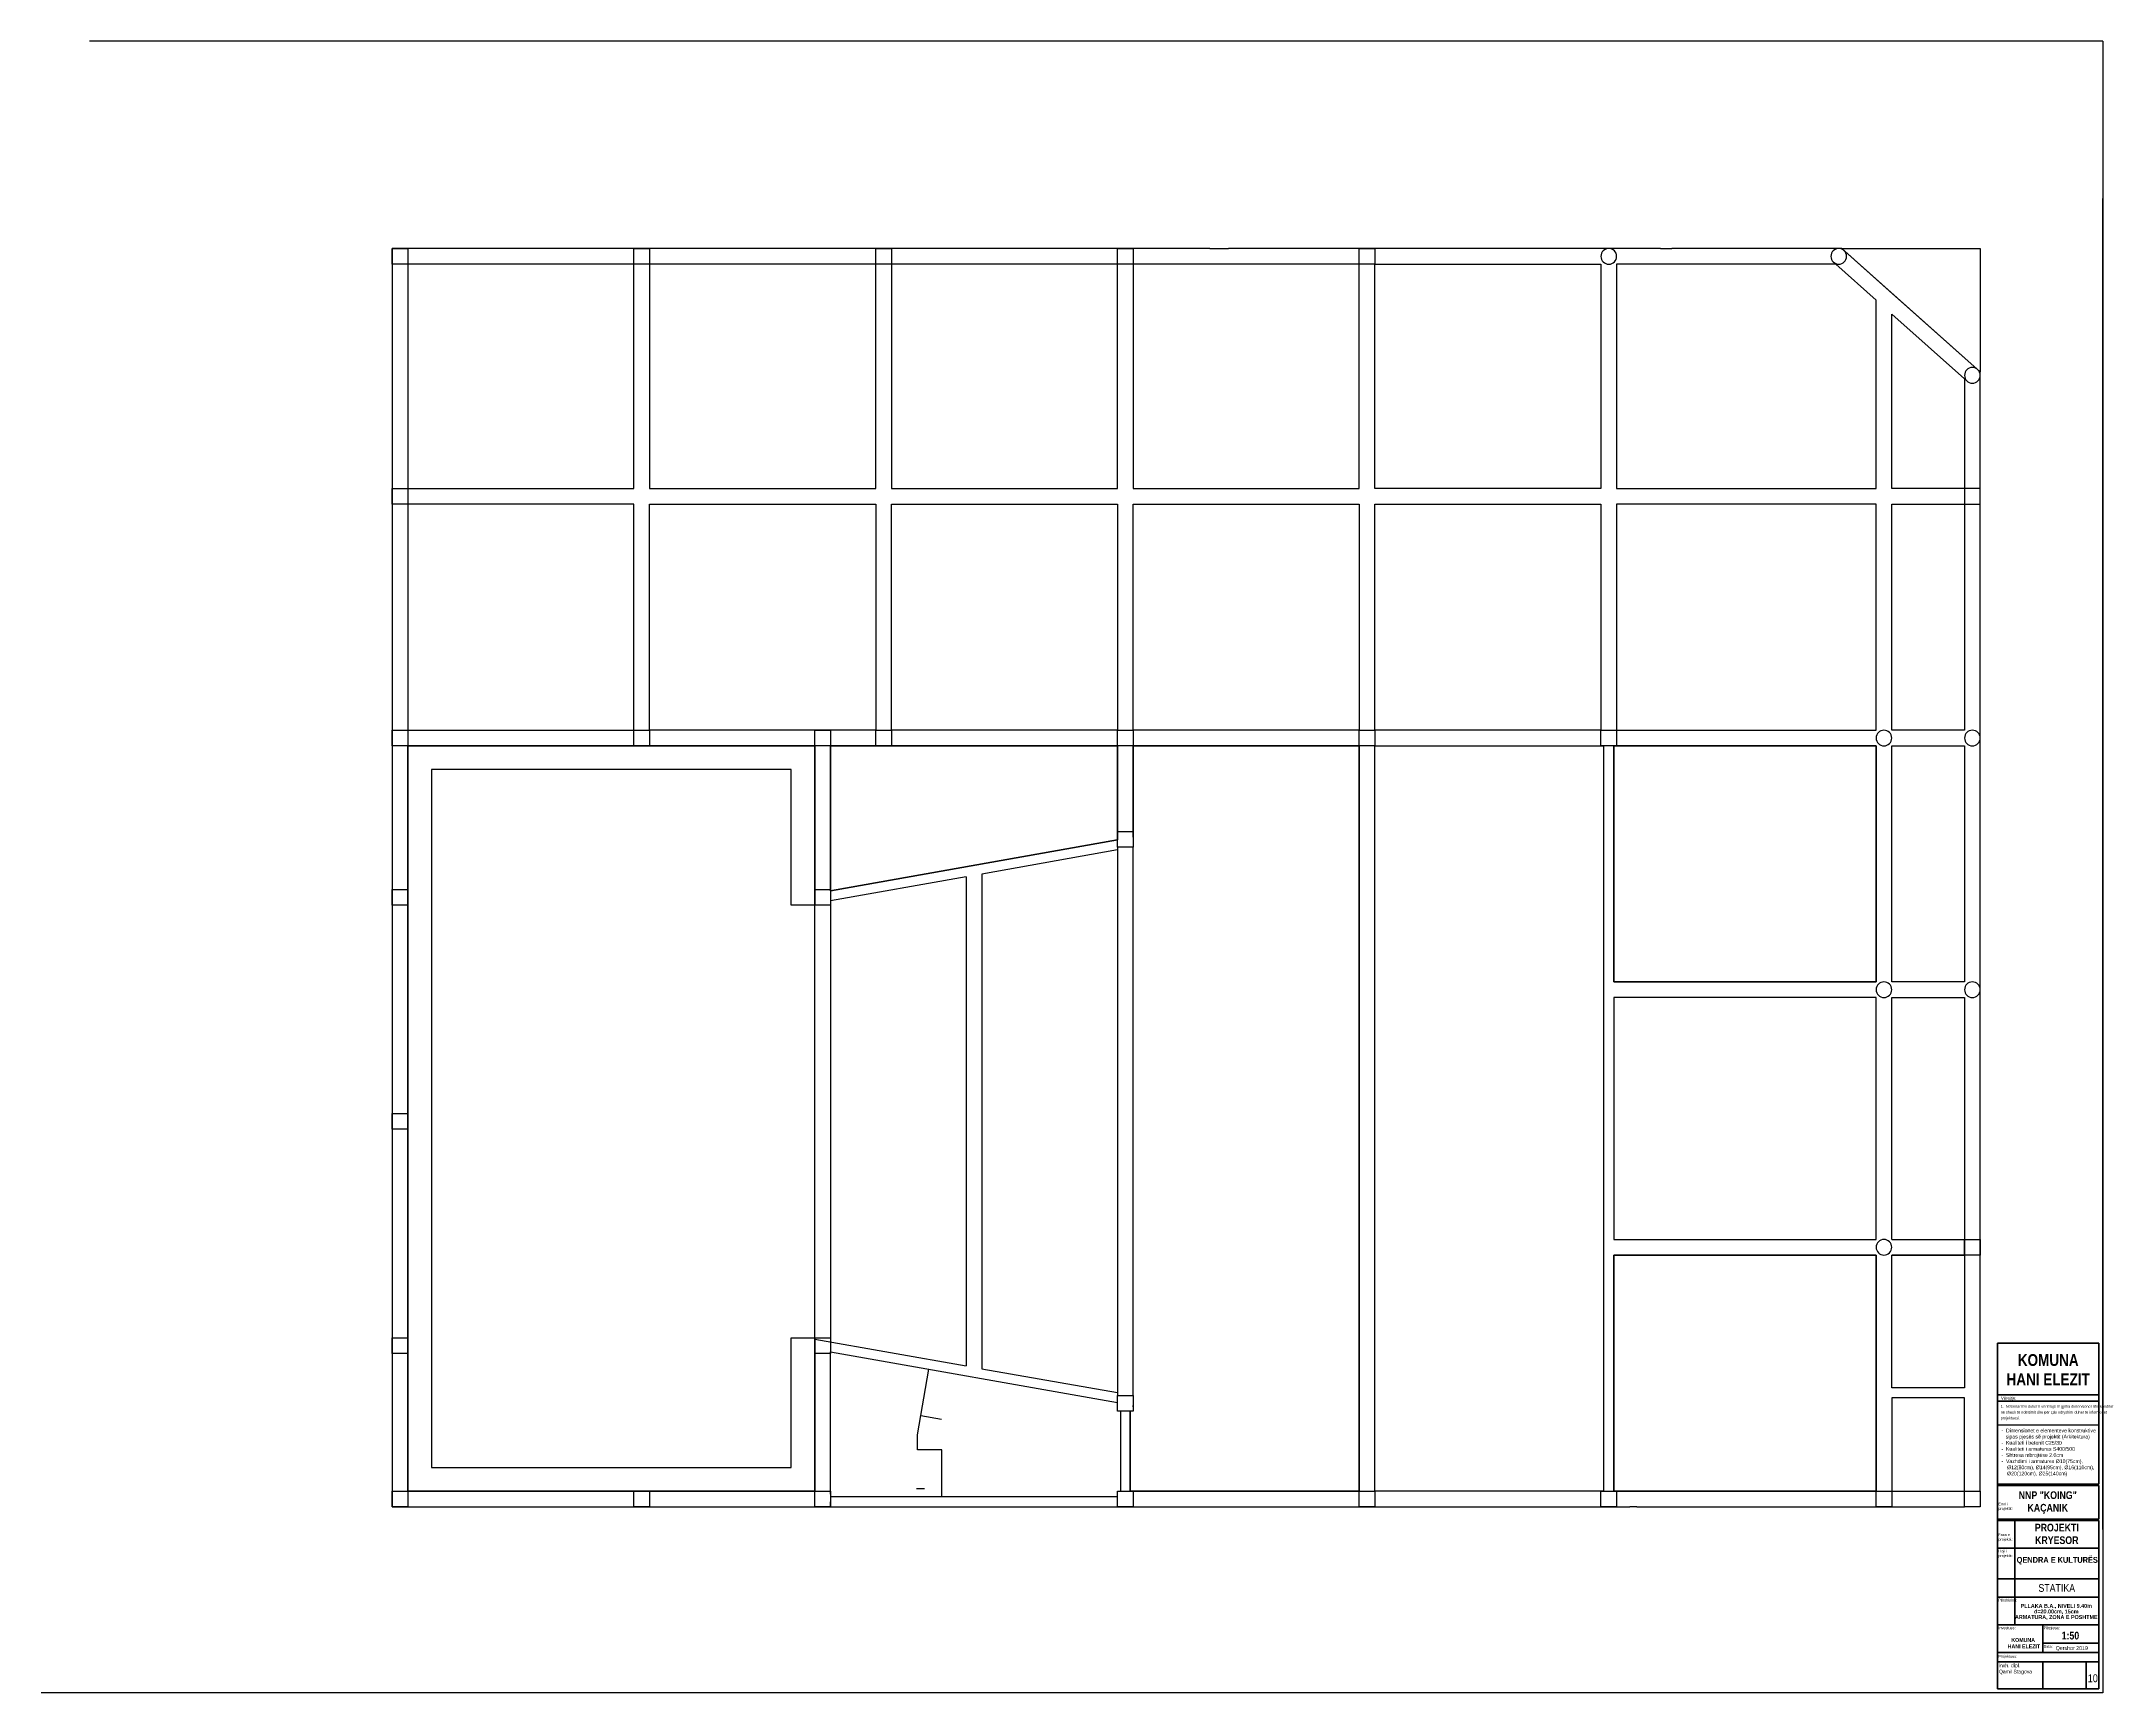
# Model space of a CAD drawing. Header units: inches. Extents: x 2803 to 15892, y -213 to 3987.
# Drawn here: x 2803 to 8047, y -213 to 3987 of the extents above; entities that cross this region are included whole.
import ezdxf

# ---------------------------------------------------------------- set-up
doc = ezdxf.new("R2010")
doc.units = ezdxf.units.IN
doc.layers.add('0_Pen_No__1', color=7, linetype='Continuous', lineweight=35)
doc.layers.add('TEKSTI_Pen_No__201', color=7, linetype='Continuous', lineweight=18)
doc.layers.add('A4_OP', color=7, linetype='Continuous')
doc.styles.add('GENERATED_STYLE_1', font='ARIAL.TTF')
doc.styles.add('GENERATED_STYLE_3', font='ARIALN.TTF')
doc.styles.add('GENERATED_STYLE_4', font='ARIALNB.TTF')

msp = doc.modelspace()

# ---------------------------------------------------------------- linework, layer by layer
for p, q in [((8047.3, 3986.7), (2925.3, 3986.7)), ((8047.3, 3986.7), (8047.3, -213.3)), ((8047.3, 201.7), (8047.3, 3586.7)), ((5775.6, 3459.6), (5822.9, 3459.6)), ((6922.4, 3459.6), (6950.6, 3459.6)), ((7735.6, 2067.3), (7735.6, 2107.6)), ((5540.6, 1937.1), (5540.6, 542.8)), ((5580.6, 542.8), (5580.6, 1937.1)), ((5155.6, 1861.7), (5155.6, 617.9)), ((5195.6, 1868.8), (5195.6, 610.8)), ((4770.6, 689.6), (4770.6, 1789.6)), ((4810.6, 1789.6), (4810.6, 689.6)), ((5031.6, 442.6), (5061, 609.2)), ((5093.4, 481.6), (5040.1, 491)), ((5031.6, 404.6), (5031.6, 442.6)), ((7779.7, 468.4), (8037.3, 468.4)), ((5093.6, 404.6), (5031.6, 404.6)), ((5093.6, 284.6), (5093.6, 404.6)), ((4810.6, 259.6), (4810.6, 272.1)), ((5029.6, 306.4), (5049.6, 306.4)), ((6862.2, 259.6), (6843.9, 259.6)), ((8047.3, -213.3), (2802.7, -213.3))]:
    msp.add_line(p, q)
at = {"layer": '0_Pen_No__1', "linetype": 'Continuous'}
for p, q in [((7779.7, 317), (7779.7, 675.7)), ((7779.7, 675.7), (8037.3, 675.7)), ((8037.3, 675.7), (8037.3, 317)), ((7779.7, 544), (8037.3, 544)), ((7779.7, 528.4), (8037.3, 528.4)), ((7779.7, 347.9), (7779.7, 433.7)), ((7779.7, -203.3), (7779.7, 344.7)), ((7779.7, 317), (8037.3, 317)), ((7779.7, 313.9), (8037.3, 313.9)), ((8037.3, 313.9), (8037.3, 228.1)), ((7779.7, 228.1), (8037.3, 228.1)), ((7779.7, 225), (8037.3, 225)), ((7779.7, 225), (8037.3, 225)), ((7823.3, -40.6), (7823.3, 225)), ((8037.3, 225), (8037.3, -203.3)), ((7779.7, 154.7), (8037.3, 154.7)), ((7779.7, 76.5), (8037.3, 76.5)), ((7779.7, 29.7), (8037.3, 29.7)), ((7779.7, -40.6), (8037.3, -40.6)), ((7894.8, -111), (7894.8, -40.6)), ((7894.8, -87.5), (8037.3, -87.5)), ((7779.7, -111), (8037.3, -111)), ((7779.7, -134.4), (8037.3, -134.4)), ((7894.8, -134.4), (7894.8, -203.3)), ((8005.1, -203.3), (8005.1, -134.4)), ((7779.7, -203.3), (8037.3, -203.3))]:
    msp.add_line(p, q, dxfattribs=at)
at = {"layer": 'A4_OP'}
for points in [[(3695.6, 3459.6), (3735.6, 3459.6)], [(3695.6, 3419.6), (3695.6, 3459.6)], [(3695.6, 3459.6), (3735.6, 3459.6)], [(3695.6, 3419.6), (3695.6, 3459.6)], [(4330.6, 3459.6), (3695.6, 3459.6)], [(3695.6, 3459.6), (3695.6, 2829.6)], [(3735.6, 3419.6), (3695.6, 3419.6)], [(3735.6, 3419.6), (3695.6, 3419.6)], [(3735.6, 3459.6), (3735.6, 3419.6)], [(3735.6, 3459.6), (3735.6, 3419.6)], [(4310.6, 3419.6), (3735.6, 3419.6)], [(3735.6, 3419.6), (3735.6, 2849.6)], [(4310.6, 3419.6), (3735.6, 3419.6)], [(3735.6, 3419.6), (3735.6, 2849.6)], [(4310.6, 3459.6), (4350.6, 3459.6)], [(4310.6, 3419.6), (4310.6, 3459.6)], [(4310.6, 3459.6), (4350.6, 3459.6)], [(4310.6, 3419.6), (4310.6, 3459.6)], [(4310.6, 2849.6), (4310.6, 3419.6)], [(4350.6, 3419.6), (4310.6, 3419.6)], [(4350.6, 3419.6), (4310.6, 3419.6)], [(4310.6, 2849.6), (4310.6, 3419.6)], [(4945.6, 3459.6), (4330.6, 3459.6)], [(4350.6, 3459.6), (4350.6, 3419.6)], [(4350.6, 3459.6), (4350.6, 3419.6)], [(4925.6, 3419.6), (4350.6, 3419.6)], [(4350.6, 3419.6), (4350.6, 2849.6)], [(4925.6, 3419.6), (4350.6, 3419.6)], [(4350.6, 3419.6), (4350.6, 2849.6)], [(4925.6, 3459.6), (4965.6, 3459.6)], [(4925.6, 3419.6), (4925.6, 3459.6)], [(4925.6, 3459.6), (4965.6, 3459.6)], [(4925.6, 3419.6), (4925.6, 3459.6)], [(4925.6, 2849.6), (4925.6, 3419.6)], [(4965.6, 3419.6), (4925.6, 3419.6)], [(4965.6, 3419.6), (4925.6, 3419.6)], [(4925.6, 2849.6), (4925.6, 3419.6)], [(5560.6, 3459.6), (4945.6, 3459.6)], [(4965.6, 3459.6), (4965.6, 3419.6)], [(4965.6, 3459.6), (4965.6, 3419.6)], [(5540.6, 3419.6), (4965.6, 3419.6)], [(4965.6, 3419.6), (4965.6, 2849.6)], [(5540.6, 3419.6), (4965.6, 3419.6)], [(4965.6, 3419.6), (4965.6, 2849.6)], [(5540.6, 3459.6), (5580.6, 3459.6)], [(5540.6, 3419.6), (5540.6, 3459.6)], [(5540.6, 3459.6), (5580.6, 3459.6)], [(5540.6, 3419.6), (5540.6, 3459.6)], [(5540.6, 2849.6), (5540.6, 3419.6)], [(5580.6, 3419.6), (5540.6, 3419.6)], [(5580.6, 3419.6), (5540.6, 3419.6)], [(5540.6, 2849.6), (5540.6, 3419.6)], [(5775.6, 3459.6), (5560.6, 3459.6)], [(5580.6, 3459.6), (5580.6, 3419.6)], [(5580.6, 3459.6), (5580.6, 3419.6)], [(6155.6, 3419.6), (5580.6, 3419.6)], [(5580.6, 3419.6), (5580.6, 2849.6)], [(5775.6, 3419.6), (5580.6, 3419.6)], [(5580.6, 3419.6), (5580.6, 2849.6)], [(6155.6, 3419.6), (5775.6, 3419.6)], [(6175.6, 3459.6), (5822.9, 3459.6)], [(6155.6, 3459.6), (6195.6, 3459.6)], [(6155.6, 3419.6), (6155.6, 3459.6)], [(6155.6, 3459.6), (6195.6, 3459.6)], [(6155.6, 3419.6), (6155.6, 3459.6)], [(6155.6, 2849.6), (6155.6, 3419.6)], [(6195.6, 3419.6), (6155.6, 3419.6)], [(6195.6, 3419.6), (6155.6, 3419.6)], [(6155.6, 2849.6), (6155.6, 3419.6)], [(6790.6, 3459.6), (6175.6, 3459.6)], [(6195.6, 3459.6), (6195.6, 3419.6)], [(6195.6, 3459.6), (6195.6, 3419.6)], [(6195.6, 2849.6), (6195.6, 3419.6)], [(6195.6, 3419.6), (6770.6, 3419.6)], [(6195.6, 2849.6), (6195.6, 3419.6)], [(6195.6, 3419.6), (6770.6, 3419.6)], [(6770.6, 3419.6), (6770.6, 2849.6)], [(6770.6, 3419.6), (6770.6, 2849.6)], [(6922.4, 3459.6), (6790.6, 3459.6)], [(6810.6, 3419.6), (6810.6, 2849.6)], [(7367.9, 3419.6), (6810.6, 3419.6)], [(6810.6, 3419.6), (6810.6, 2849.6)], [(6950.6, 3419.6), (6810.6, 3419.6)], [(7383.2, 3459.6), (6950.6, 3459.6)], [(7367.9, 3419.6), (6950.6, 3419.6)], [(7470.6, 3328.3), (7367.9, 3419.6)], [(7470.6, 3328.3), (7367.9, 3419.6)], [(7735.6, 3146), (7383.2, 3459.6)], [(7383.2, 3459.6), (7735.6, 3459.6)], [(7503.9, 3352.2), (7383.2, 3459.6)], [(7735.6, 3459.6), (7735.6, 3146)], [(7470.6, 2849.6), (7470.6, 3328.3)], [(7470.6, 2849.6), (7470.6, 3328.3)], [(7735.6, 3146), (7503.9, 3352.2)], [(7510.6, 2849.6), (7510.6, 3292.7)], [(7510.6, 3292.7), (7695.6, 3128.1)], [(7510.6, 2849.6), (7510.6, 3292.7)], [(7510.6, 3292.7), (7695.6, 3128.1)], [(7695.6, 3128.1), (7695.6, 2849.6)], [(7695.6, 3128.1), (7695.6, 2849.6)], [(7735.6, 2829.6), (7735.6, 3146)], [(3695.6, 2849.6), (3735.6, 2849.6)], [(3695.6, 2809.6), (3695.6, 2849.6)], [(3695.6, 2849.6), (3735.6, 2849.6)], [(3695.6, 2809.6), (3695.6, 2849.6)], [(3735.6, 2849.6), (4310.6, 2849.6)], [(3735.6, 2849.6), (3735.6, 2809.6)], [(3735.6, 2849.6), (3735.6, 2809.6)], [(3735.6, 2849.6), (4310.6, 2849.6)], [(4350.6, 2849.6), (4925.6, 2849.6)], [(4350.6, 2849.6), (4925.6, 2849.6)], [(4965.6, 2849.6), (5540.6, 2849.6)], [(4965.6, 2849.6), (5540.6, 2849.6)], [(5580.6, 2849.6), (6155.6, 2849.6)], [(5580.6, 2849.6), (6155.6, 2849.6)], [(6770.6, 2849.6), (6195.6, 2849.6)], [(6770.6, 2849.6), (6195.6, 2849.6)], [(6810.6, 2849.6), (7470.6, 2849.6)], [(6810.6, 2849.6), (7470.6, 2849.6)], [(7735.6, 2849.6), (7510.6, 2849.6)], [(7735.6, 2849.6), (7510.6, 2849.6)], [(7695.6, 2849.6), (7695.6, 2234.6)], [(7695.6, 2849.6), (7695.6, 2234.6)], [(3695.6, 2829.6), (3695.6, 2214.6)], [(3735.6, 2809.6), (3695.6, 2809.6)], [(3735.6, 2809.6), (3695.6, 2809.6)], [(3735.6, 2809.6), (3735.6, 2234.6)], [(4310.6, 2809.6), (3735.6, 2809.6)], [(3735.6, 2809.6), (3735.6, 2234.6)], [(4310.6, 2809.6), (3735.6, 2809.6)], [(4310.6, 2234.6), (4310.6, 2809.6)], [(4310.6, 2234.6), (4310.6, 2809.6)], [(4350.6, 2234.6), (4350.6, 2809.6)], [(4350.6, 2809.6), (4925.6, 2809.6)], [(4350.6, 2234.6), (4350.6, 2809.6)], [(4350.6, 2809.6), (4925.6, 2809.6)], [(4925.6, 2809.6), (4925.6, 2234.6)], [(4925.6, 2809.6), (4925.6, 2234.6)], [(4965.6, 2234.6), (4965.6, 2809.6)], [(4965.6, 2809.6), (5540.6, 2809.6)], [(4965.6, 2234.6), (4965.6, 2809.6)], [(4965.6, 2809.6), (5540.6, 2809.6)], [(5540.6, 2809.6), (5540.6, 2234.6)], [(5540.6, 2809.6), (5540.6, 2234.6)], [(5580.6, 2234.6), (5580.6, 2809.6)], [(5580.6, 2809.6), (6155.6, 2809.6)], [(5580.6, 2234.6), (5580.6, 2809.6)], [(5580.6, 2809.6), (6155.6, 2809.6)], [(6155.6, 2809.6), (6155.6, 2234.6)], [(6155.6, 2809.6), (6155.6, 2234.6)], [(6195.6, 2234.6), (6195.6, 2809.6)], [(6195.6, 2809.6), (6770.6, 2809.6)], [(6195.6, 2234.6), (6195.6, 2809.6)], [(6195.6, 2809.6), (6770.6, 2809.6)], [(6770.6, 2809.6), (6770.6, 2234.6)], [(6770.6, 2809.6), (6770.6, 2234.6)], [(6810.6, 2809.6), (6810.6, 2234.6)], [(7470.6, 2809.6), (6810.6, 2809.6)], [(6810.6, 2809.6), (6810.6, 2234.6)], [(7470.6, 2809.6), (6810.6, 2809.6)], [(7470.6, 2234.6), (7470.6, 2809.6)], [(7470.6, 2234.6), (7470.6, 2809.6)], [(7510.6, 2234.6), (7510.6, 2809.6)], [(7510.6, 2809.6), (7735.6, 2809.6)], [(7510.6, 2234.6), (7510.6, 2809.6)], [(7510.6, 2809.6), (7735.6, 2809.6)], [(7735.6, 2214.6), (7735.6, 2829.6)], [(3695.6, 2234.6), (3735.6, 2234.6)], [(3695.6, 2194.6), (3695.6, 2234.6)], [(3695.6, 2234.6), (3735.6, 2234.6)], [(3695.6, 2194.6), (3695.6, 2234.6)], [(3695.6, 2214.6), (3695.6, 259.6)], [(3735.6, 2234.6), (4310.6, 2234.6)], [(3735.6, 2234.6), (3735.6, 2194.6)], [(3735.6, 2234.6), (3735.6, 2194.6)], [(3735.6, 2234.6), (4310.6, 2234.6)], [(4310.6, 2234.6), (4350.6, 2234.6)], [(4310.6, 2194.6), (4310.6, 2234.6)], [(4310.6, 2234.6), (4350.6, 2234.6)], [(4310.6, 2194.6), (4310.6, 2234.6)], [(4925.6, 2234.6), (4350.6, 2234.6)], [(4350.6, 2234.6), (4350.6, 2194.6)], [(4350.6, 2234.6), (4350.6, 2194.6)], [(4790.6, 2234.6), (4350.6, 2234.6)], [(4770.6, 2234.6), (4810.6, 2234.6)], [(4770.6, 2194.6), (4770.6, 2234.6)], [(4770.6, 2234.6), (4810.6, 2234.6)], [(4770.6, 2194.6), (4770.6, 2234.6)], [(4925.6, 2234.6), (4790.6, 2234.6)], [(4810.6, 2234.6), (4810.6, 2194.6)], [(4810.6, 2234.6), (4810.6, 2194.6)], [(4925.6, 2234.6), (4965.6, 2234.6)], [(4925.6, 2194.6), (4925.6, 2234.6)], [(4925.6, 2234.6), (4965.6, 2234.6)], [(4925.6, 2194.6), (4925.6, 2234.6)], [(5540.6, 2234.6), (4965.6, 2234.6)], [(4965.6, 2234.6), (4965.6, 2194.6)], [(4965.6, 2234.6), (4965.6, 2194.6)], [(5540.6, 2234.6), (4965.6, 2234.6)], [(5540.6, 2234.6), (5580.6, 2234.6)], [(5540.6, 2194.6), (5540.6, 2234.6)], [(5540.6, 2234.6), (5580.6, 2234.6)], [(5540.6, 2194.6), (5540.6, 2234.6)], [(6155.6, 2234.6), (5580.6, 2234.6)], [(5580.6, 2234.6), (5580.6, 2194.6)], [(5580.6, 2234.6), (5580.6, 2194.6)], [(6155.6, 2234.6), (5580.6, 2234.6)], [(6155.6, 2234.6), (6195.6, 2234.6)], [(6155.6, 2194.6), (6155.6, 2234.6)], [(6155.6, 2234.6), (6195.6, 2234.6)], [(6155.6, 2194.6), (6155.6, 2234.6)], [(6770.6, 2234.6), (6195.6, 2234.6)], [(6195.6, 2234.6), (6195.6, 2194.6)], [(6195.6, 2234.6), (6195.6, 2194.6)], [(6770.6, 2234.6), (6195.6, 2234.6)], [(6770.6, 2234.6), (6810.6, 2234.6)], [(6770.6, 2194.6), (6770.6, 2234.6)], [(6770.6, 2234.6), (6810.6, 2234.6)], [(6770.6, 2194.6), (6770.6, 2234.6)], [(6810.6, 2234.6), (7470.6, 2234.6)], [(6810.6, 2234.6), (6810.6, 2194.6)], [(6810.6, 2234.6), (6810.6, 2194.6)], [(6810.6, 2234.6), (7470.6, 2234.6)], [(7695.6, 2234.6), (7510.6, 2234.6)], [(7695.6, 2234.6), (7510.6, 2234.6)], [(7735.6, 2107.6), (7735.6, 2214.6)], [(3735.6, 2194.6), (3695.6, 2194.6)], [(3735.6, 2194.6), (3695.6, 2194.6)], [(3735.6, 299.6), (3735.6, 2194.6)], [(3735.6, 2194.6), (4770.6, 2194.6)], [(4330.6, 2194.6), (3735.6, 2194.6)], [(3735.6, 2194.6), (3735.6, 299.6)], [(4350.6, 2194.6), (4310.6, 2194.6)], [(4350.6, 2194.6), (4310.6, 2194.6)], [(4770.6, 2194.6), (4330.6, 2194.6)], [(4770.6, 2194.6), (4770.6, 1789.6)], [(4810.6, 2194.6), (4770.6, 2194.6)], [(4810.6, 2194.6), (4770.6, 2194.6)], [(4770.6, 1793.4), (4770.6, 2194.6)], [(4810.6, 1825.9), (4810.6, 2194.6)], [(4810.6, 2194.6), (5540.6, 2194.6)], [(4945.6, 2194.6), (4810.6, 2194.6)], [(4810.6, 2194.6), (4810.6, 1825.9)], [(4965.6, 2194.6), (4925.6, 2194.6)], [(4965.6, 2194.6), (4925.6, 2194.6)], [(5540.6, 2194.6), (4945.6, 2194.6)], [(5540.6, 2194.6), (5540.6, 1955.4)], [(5580.6, 2194.6), (5540.6, 2194.6)], [(5580.6, 2194.6), (5540.6, 2194.6)], [(5540.6, 1955.4), (5540.6, 2194.6)], [(5580.6, 1962.5), (5580.6, 2194.6)], [(5580.6, 2194.6), (6155.6, 2194.6)], [(6155.6, 2194.6), (5580.6, 2194.6)], [(5580.6, 2194.6), (5580.6, 1962.5)], [(6155.6, 2194.6), (6155.6, 299.6)], [(6195.6, 2194.6), (6155.6, 2194.6)], [(6195.6, 2194.6), (6155.6, 2194.6)], [(6155.6, 299.6), (6155.6, 2194.6)], [(6195.6, 2194.6), (6778.1, 2194.6)], [(6195.6, 299.6), (6195.6, 2194.6)], [(6195.6, 299.6), (6195.6, 2194.6)], [(6195.6, 2194.6), (6778.1, 2194.6)], [(6810.6, 2194.6), (6770.6, 2194.6)], [(6810.6, 2194.6), (6770.6, 2194.6)], [(6778.1, 1574.6), (6778.1, 2194.6)], [(6803.1, 2194.6), (7470.6, 2194.6)], [(6803.1, 1594.6), (6803.1, 2194.6)], [(6803.1, 2194.6), (6803.1, 1998.9)], [(7470.6, 2194.6), (6803.1, 2194.6)], [(7470.6, 2194.6), (7470.6, 1594.6)], [(7470.6, 1594.6), (7470.6, 2194.6)], [(7510.6, 1594.6), (7510.6, 2194.6)], [(7510.6, 2194.6), (7695.6, 2194.6)], [(7510.6, 1594.6), (7510.6, 2194.6)], [(7510.6, 2194.6), (7695.6, 2194.6)], [(7695.6, 2194.6), (7695.6, 1594.6)], [(7695.6, 2194.6), (7695.6, 2107.6)], [(4710.6, 2134.6), (3795.6, 2134.6)], [(3795.6, 2134.6), (3795.6, 359.6)], [(4710.6, 1789.6), (4710.6, 2134.6)], [(7695.6, 2107.6), (7695.6, 1594.6)], [(7735.6, 1574.6), (7735.6, 2067.3)], [(6803.1, 1998.9), (6803.1, 1594.6)], [(5540.6, 1955.4), (4810.6, 1825.9)], [(4810.6, 1825.9), (5540.6, 1955.4)], [(5540.6, 1977.1), (5580.6, 1977.1)], [(5540.6, 1977.1), (5580.6, 1977.1)], [(5540.6, 1937.1), (5540.6, 1977.1)], [(5540.6, 1937.1), (5540.6, 1966.2)], [(5580.6, 1977.1), (5580.6, 1937.1)], [(5580.6, 1966.2), (5580.6, 1937.1)], [(5540.6, 1930), (5195.6, 1868.8)], [(5580.6, 1937.1), (5540.6, 1937.1)], [(5580.6, 1937.1), (5540.6, 1937.1)], [(5155.6, 1861.7), (4810.6, 1800.5)], [(3695.6, 1829.6), (3735.6, 1829.6)], [(3695.6, 1789.6), (3695.6, 1829.6)], [(3695.6, 1829.6), (3735.6, 1829.6)], [(3695.6, 1789.6), (3695.6, 1829.6)], [(3735.6, 1789.6), (3695.6, 1789.6)], [(3735.6, 1789.6), (3695.6, 1789.6)], [(3735.6, 1829.6), (3735.6, 1789.6)], [(3735.6, 1829.6), (3735.6, 1789.6)], [(4770.6, 1789.6), (4710.6, 1789.6)], [(4770.6, 1829.6), (4810.6, 1829.6)], [(4770.6, 1789.6), (4770.6, 1829.6)], [(4770.6, 1829.6), (4810.6, 1829.6)], [(4770.6, 1789.6), (4770.6, 1829.6)], [(4810.6, 1789.6), (4770.6, 1789.6)], [(4810.6, 1789.6), (4770.6, 1789.6)], [(4810.6, 1829.6), (4810.6, 1789.6)], [(4810.6, 1829.6), (4810.6, 1789.6)], [(6778.1, 919.6), (6778.1, 1574.6)], [(7470.6, 1594.6), (6803.1, 1594.6)], [(6803.1, 1594.6), (7470.6, 1594.6)], [(7695.6, 1594.6), (7510.6, 1594.6)], [(7695.6, 1594.6), (7510.6, 1594.6)], [(7735.6, 749.6), (7735.6, 1574.6)], [(7470.6, 1554.6), (6803.1, 1554.6)], [(6803.1, 1554.6), (6803.1, 939.6)], [(7470.6, 1554.6), (6803.1, 1554.6)], [(6803.1, 1554.6), (6803.1, 939.6)], [(7470.6, 939.6), (7470.6, 1554.6)], [(7470.6, 939.6), (7470.6, 1554.6)], [(7510.6, 1404.7), (7510.6, 1554.6)], [(7510.6, 1554.6), (7695.6, 1554.6)], [(7510.6, 939.6), (7510.6, 1554.6)], [(7510.6, 1554.6), (7695.6, 1554.6)], [(7695.6, 1554.6), (7695.6, 1404.7)], [(7695.6, 1554.6), (7695.6, 562.1)], [(3695.6, 1259.8), (3735.6, 1259.8)], [(3695.6, 1219.8), (3695.6, 1259.8)], [(3695.6, 1259.8), (3735.6, 1259.8)], [(3695.6, 1219.8), (3695.6, 1259.8)], [(3735.6, 1259.8), (3735.6, 1219.8)], [(3735.6, 1259.8), (3735.6, 1219.8)], [(3735.6, 1219.8), (3695.6, 1219.8)], [(3735.6, 1219.8), (3695.6, 1219.8)], [(6778.1, 299.6), (6778.1, 919.6)], [(6803.1, 939.6), (7470.6, 939.6)], [(6803.1, 939.6), (7470.6, 939.6)], [(6803.1, 299.6), (6803.1, 899.6)], [(6803.1, 899.6), (7470.6, 899.6)], [(6803.1, 899.6), (6803.1, 481.2)], [(7470.6, 899.6), (6803.1, 899.6)], [(7470.6, 899.6), (7470.6, 299.6)], [(7470.6, 749.6), (7470.6, 899.6)], [(7510.6, 939.6), (7695.6, 939.6)], [(7510.6, 939.6), (7695.6, 939.6)], [(7695.6, 899.6), (7510.6, 899.6)], [(7510.6, 562.1), (7510.6, 899.6)], [(7510.6, 899.6), (7695.6, 899.6)], [(7695.6, 939.6), (7735.6, 939.6)], [(7695.6, 899.6), (7695.6, 939.6)], [(7695.6, 939.6), (7735.6, 939.6)], [(7695.6, 899.6), (7695.6, 939.6)], [(7735.6, 899.6), (7695.6, 899.6)], [(7735.6, 899.6), (7695.6, 899.6)], [(7735.6, 939.6), (7735.6, 899.6)], [(7735.6, 939.6), (7735.6, 899.6)], [(7470.6, 549.6), (7470.6, 749.6)], [(7510.8, 762.1), (7510.6, 762.1)], [(7735.6, 549.6), (7735.6, 749.6)], [(3695.6, 689.6), (3735.6, 689.6)], [(3695.6, 649.6), (3695.6, 689.6)], [(3695.6, 689.6), (3735.6, 689.6)], [(3695.6, 649.6), (3695.6, 689.6)], [(3735.6, 689.6), (3735.6, 649.6)], [(3735.6, 689.6), (3735.6, 649.6)], [(4710.6, 359.6), (4710.6, 689.6)], [(4710.6, 689.6), (4770.6, 689.6)], [(4770.6, 689.6), (4770.6, 299.6)], [(4770.6, 689.6), (4810.6, 689.6)], [(4770.6, 649.6), (4770.6, 689.6)], [(4770.6, 689.6), (4810.6, 689.6)], [(4770.6, 649.6), (4770.6, 689.6)], [(4770.6, 299.6), (4770.6, 685.9)], [(4770.6, 685.9), (5155.6, 617.9)], [(4810.6, 689.6), (4810.6, 649.6)], [(4810.6, 689.6), (4810.6, 649.6)], [(3735.6, 649.6), (3695.6, 649.6)], [(3735.6, 649.6), (3695.6, 649.6)], [(4810.6, 649.6), (4770.6, 649.6)], [(4810.6, 649.6), (4770.6, 649.6)], [(4810.6, 292.1), (4810.6, 653.4)], [(4810.6, 653.4), (5540.6, 524.5)], [(5195.6, 610.8), (5540.6, 549.9)], [(5540.6, 542.8), (5580.6, 542.8)], [(5540.6, 502.8), (5540.6, 542.8)], [(5540.6, 542.8), (5580.6, 542.8)], [(5540.6, 502.8), (5540.6, 542.8)], [(5580.6, 542.8), (5580.6, 502.8)], [(5580.6, 542.8), (5580.6, 502.8)], [(7470.6, 299.6), (7470.6, 549.6)], [(7695.6, 562.1), (7510.6, 562.1)], [(7695.6, 562.1), (7510.6, 562.1)], [(7695.6, 537.1), (7510.6, 537.1)], [(7510.6, 537.1), (7510.6, 299.6)], [(7695.6, 299.6), (7695.6, 537.1)], [(7735.6, 299.6), (7735.6, 549.6)], [(5580.6, 502.8), (5540.6, 502.8)], [(5580.6, 502.8), (5540.6, 502.8)], [(5548.1, 502.8), (5548.1, 299.6)], [(5573.1, 299.6), (5573.1, 502.8)], [(5573.1, 502.8), (5573.1, 299.6)], [(5580.6, 513.6), (5580.6, 517.4)], [(6803.1, 481.2), (6803.1, 299.6)], [(3795.6, 359.6), (4710.6, 359.6)], [(3695.6, 299.6), (3735.6, 299.6)], [(3695.6, 259.6), (3695.6, 299.6)], [(3695.6, 299.6), (3735.6, 299.6)], [(3695.6, 259.6), (3695.6, 299.6)], [(4770.6, 299.6), (3735.6, 299.6)], [(3735.6, 299.6), (3735.6, 259.6)], [(3735.6, 299.6), (3735.6, 259.6)], [(3735.6, 299.6), (4770.6, 299.6)], [(4310.6, 299.6), (4350.6, 299.6)], [(4310.6, 259.6), (4310.6, 299.6)], [(4310.6, 299.6), (4350.6, 299.6)], [(4310.6, 259.6), (4310.6, 299.6)], [(4350.6, 299.6), (4350.6, 259.6)], [(4350.6, 299.6), (4350.6, 259.6)], [(4770.6, 299.6), (4810.6, 299.6)], [(4770.6, 259.6), (4770.6, 299.6)], [(4770.6, 299.6), (4810.6, 299.6)], [(4770.6, 259.6), (4770.6, 299.6)], [(4810.6, 299.6), (4810.6, 259.6)], [(4810.6, 299.6), (4810.6, 259.6)], [(5540.6, 284.6), (4810.6, 284.6)], [(5540.6, 299.6), (5580.6, 299.6)], [(5540.6, 259.6), (5540.6, 299.6)], [(5540.6, 299.6), (5580.6, 299.6)], [(5540.6, 259.6), (5540.6, 299.6)], [(6155.6, 299.6), (5573.1, 299.6)], [(5573.1, 299.6), (6155.6, 299.6)], [(5580.6, 299.6), (5580.6, 259.6)], [(5580.6, 299.6), (5580.6, 259.6)], [(6155.6, 299.6), (6195.6, 299.6)], [(6155.6, 259.6), (6155.6, 299.6)], [(6155.6, 299.6), (6195.6, 299.6)], [(6155.6, 259.6), (6155.6, 299.6)], [(6778.1, 299.6), (6195.6, 299.6)], [(6195.6, 299.6), (6195.6, 259.6)], [(6195.6, 299.6), (6195.6, 259.6)], [(6778.1, 299.6), (6195.6, 299.6)], [(6770.6, 299.6), (6810.6, 299.6)], [(6770.6, 259.6), (6770.6, 299.6)], [(6770.6, 299.6), (6810.6, 299.6)], [(6770.6, 259.6), (6770.6, 299.6)], [(7470.6, 299.6), (6803.1, 299.6)], [(6803.1, 299.6), (6862.2, 299.6)], [(6810.6, 299.6), (6810.6, 259.6)], [(6810.6, 299.6), (6810.6, 259.6)], [(6862.2, 299.6), (7470.6, 299.6)], [(7470.6, 299.6), (7510.6, 299.6)], [(7470.6, 259.6), (7470.6, 299.6)], [(7470.6, 299.6), (7510.6, 299.6)], [(7470.6, 259.6), (7470.6, 299.6)], [(7510.6, 299.6), (7510.6, 259.6)], [(7510.6, 299.6), (7510.6, 259.6)], [(7510.6, 299.6), (7695.6, 299.6)], [(7695.6, 299.6), (7735.6, 299.6)], [(7695.6, 259.6), (7695.6, 299.6)], [(7695.6, 299.6), (7735.6, 299.6)], [(7695.6, 259.6), (7695.6, 299.6)], [(7735.6, 299.6), (7735.6, 259.6)], [(7735.6, 299.6), (7735.6, 259.6)], [(3735.6, 259.6), (3695.6, 259.6)], [(3735.6, 259.6), (3695.6, 259.6)], [(3695.6, 259.6), (4790.6, 259.6)], [(4350.6, 259.6), (4310.6, 259.6)], [(4350.6, 259.6), (4310.6, 259.6)], [(4810.6, 259.6), (4770.6, 259.6)], [(4810.6, 259.6), (4770.6, 259.6)], [(4790.6, 259.6), (5560.6, 259.6)], [(5580.6, 259.6), (5540.6, 259.6)], [(5580.6, 259.6), (5540.6, 259.6)], [(5560.6, 259.6), (6175.6, 259.6)], [(6195.6, 259.6), (6155.6, 259.6)], [(6195.6, 259.6), (6155.6, 259.6)], [(6175.6, 259.6), (6790.6, 259.6)], [(6810.6, 259.6), (6770.6, 259.6)], [(6810.6, 259.6), (6770.6, 259.6)], [(6790.6, 259.6), (6843.9, 259.6)], [(6862.2, 259.6), (7490.6, 259.6)], [(7510.6, 259.6), (7470.6, 259.6)], [(7510.6, 259.6), (7470.6, 259.6)], [(7490.6, 259.6), (7695.6, 259.6)], [(7735.6, 259.6), (7695.6, 259.6)], [(7735.6, 259.6), (7695.6, 259.6)]]:
    msp.add_lwpolyline(points, dxfattribs=at)
for points in [[(6810.6, 3439.6, 1), (6770.6, 3439.6)], [(6810.6, 3439.6, 1), (6770.6, 3439.6)], [(6770.6, 3439.6, 1), (6810.6, 3439.6)], [(6770.6, 3439.6, 1), (6810.6, 3439.6)], [(7395.6, 3439.6, 1), (7355.6, 3439.6)], [(7395.6, 3439.6, 1), (7355.6, 3439.6)], [(7355.6, 3439.6, 1), (7395.6, 3439.6)], [(7355.6, 3439.6, 1), (7395.6, 3439.6)], [(7735.6, 3137, 1), (7695.6, 3137)], [(7735.6, 3137, 1), (7695.6, 3137)], [(7695.6, 3137, 1), (7735.6, 3137)], [(7695.6, 3137, 1), (7735.6, 3137)], [(7510.6, 2214.6, 1), (7470.6, 2214.6)], [(7510.6, 2214.6, 1), (7470.6, 2214.6)], [(7470.6, 2214.6, 1), (7510.6, 2214.6)], [(7470.6, 2214.6, 1), (7510.6, 2214.6)], [(7735.6, 2214.6, 1), (7695.6, 2214.6)], [(7735.6, 2214.6, 1), (7695.6, 2214.6)], [(7695.6, 2214.6, 1), (7735.6, 2214.6)], [(7695.6, 2214.6, 1), (7735.6, 2214.6)], [(7510.6, 1574.6, 1), (7470.6, 1574.6)], [(7510.6, 1574.6, 1), (7470.6, 1574.6)], [(7470.6, 1574.6, 1), (7510.6, 1574.6)], [(7470.6, 1574.6, 1), (7510.6, 1574.6)], [(7735.6, 1574.6, 1), (7695.6, 1574.6)], [(7735.6, 1574.6, 1), (7695.6, 1574.6)], [(7695.6, 1574.6, 1), (7735.6, 1574.6)], [(7695.6, 1574.6, 1), (7735.6, 1574.6)], [(7510.6, 919.6, 1), (7470.6, 919.6)], [(7510.6, 919.6, 1), (7470.6, 919.6)], [(7470.6, 919.6, 1), (7510.6, 919.6)], [(7470.6, 919.6, 1), (7510.6, 919.6)]]:
    msp.add_lwpolyline(points, format="xyb", dxfattribs=at)

# ---------------------------------------------------------------- texts
at = {"layer": '0_Pen_No__1', "linetype": 'Continuous'}
for s, insert, char_height, width, attachment_point, line_spacing_factor, style in [('\\A1;KOMUNA HANI ELEZIT', (7908.5, 647.9), 30, 214.051, 2, 0.984903, 'GENERATED_STYLE_4'), ('\\A1;1.  Ndërmarrësi duhet ti vërtetojë të gjitha dimensionet dhe konditat në shesh të ndërtimit dhe për çdo ndryshim duhet të informohet projektuesi. ', (7787.5, 518.4), 7.0313, 245.916, 1, 1.261061, 'GENERATED_STYLE_3'), ('\\A1;Emri i\\Pprojektit:', (7781.6, 270.3), 7.03, 67.539, 1, 0.996607, 'GENERATED_STYLE_3'), ('\\A1;NNP "KOING"\\PKAÇANIK', (7907.3, 299), 19.531, 214.051, 2, 0.984903, 'GENERATED_STYLE_4'), ('\\A1;PROJEKTI KRYESOR', (7930.3, 216.5), 19.531, 214.051, 2, 0.984903, 'GENERATED_STYLE_4'), ('\\A1;Faza e \\Pprojektit:', (7781.6, 192.2), 7.031, 67.539, 1, 0.996607, 'GENERATED_STYLE_3'), ('\\A1;Lloji i \\Pprojektit:', (7781.6, 150.4), 7.031, 67.539, 1, 0.996607, 'GENERATED_STYLE_3'), ('\\A1;QENDRA E KULTURËS', (7931.5, 132.1), 15, 214.051, 2, 0.984903, 'GENERATED_STYLE_4'), ('\\A1;PLLAKA B.A., NIVELI 9.40m\\Pd=20.00cm, 15cm\\PARMATURA, ZONA E POSHTME', (7929.1, 12.6), 10, 227.819, 2, 0.8554, 'GENERATED_STYLE_4'), ('\\A1;inxh. dipl. \\PQamil Stagova', (7783.1, -139.3), 9.375, 167.016, 1, 0.98645, 'GENERATED_STYLE_3')]:
    msp.add_mtext(s, dxfattribs=dict(at, insert=insert, char_height=char_height, width=width, attachment_point=attachment_point, line_spacing_factor=line_spacing_factor, style=style))
for s, insert, char_height, attachment_point, style in [('\\A1;Vërejtje:', (7788.3, 540), 7.812, 1, 'GENERATED_STYLE_3'), ('\\A1;STATIKA', (7930.3, 62.9), 19.531, 2, 'GENERATED_STYLE_3'), ('\\A1;Përshkrimi:', (7781.6, 25.6), 7.031, 1, 'GENERATED_STYLE_3'), ('\\A1;Investues: ', (7781.6, -44.8), 7.031, 1, 'GENERATED_STYLE_3'), ('\\A1;Përpjesa:', (7896.7, -44.8), 7.031, 1, 'GENERATED_STYLE_3'), ('\\A1;\\pi-24.727;KOMUNA \\P\\pi-33.963;HANI ELEZIT', (7839.4, -74.2), 9.766, 1, 'GENERATED_STYLE_4'), ('\\A1;Data: ', (7896.7, -91.7), 7.03, 1, 'GENERATED_STYLE_3'), ('\\A1;Qershor 2019', (7968.5, -94.9), 9.766, 2, 'GENERATED_STYLE_3'), ('\\A1;1:50', (7965, -58.2), 19.53, 2, 'GENERATED_STYLE_4'), ('\\A1;Projektues: ', (7781.6, -117.1), 7.031, 1, 'GENERATED_STYLE_3'), ('\\A1;10', (8022, -166.5), 20, 2, 'GENERATED_STYLE_3')]:
    msp.add_mtext(s, dxfattribs=dict(at, insert=insert, char_height=char_height, attachment_point=attachment_point, style=style))
at = {"layer": 'TEKSTI_Pen_No__201', "linetype": 'Continuous', "insert": (7789.5, 458.3), "char_height": 9.375, "attachment_point": 1, "style": 'GENERATED_STYLE_1'}
msp.add_mtext('-  Dimensionet e elementeve konstruktive\\P   sipas pjesës së projektit (Arkitektura)\\P-  Kualiteti i betonit C25/30\\P-  Kualiteti i armatures S400/500\\P-  Shtresa mbrojtëse 2.0cm\\P-  Vazhdimi i armatures Ø10(75cm), \\P    Ø12(80cm), Ø14(95cm), Ø16(110cm), \\P    Ø20(120cm), Ø25(140cm)    ', dxfattribs=at)

doc.saveas('drawing.dxf')
